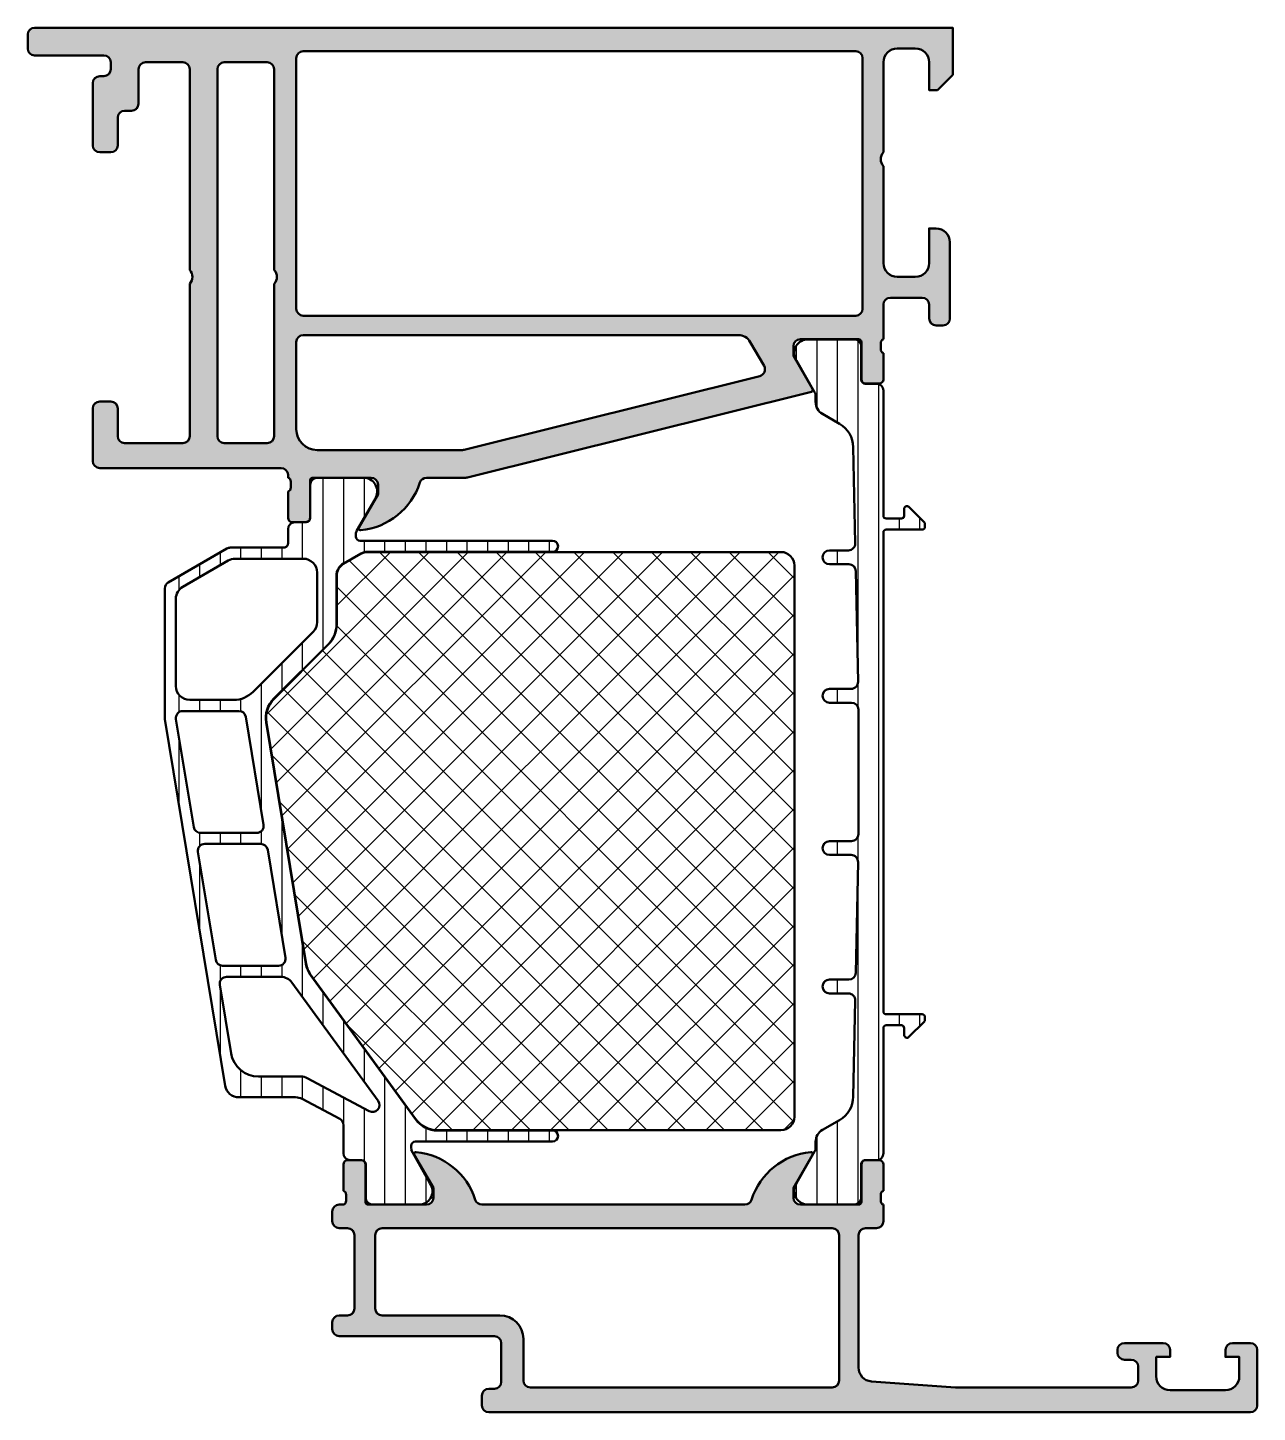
# Model space of a CAD drawing. Extents: x -26 to 63, y 0 to 100.
import ezdxf

# ---------------------------------------------------------------- set-up
doc = ezdxf.new("R2010")
doc.units = 0
for name, color, linetype, lineweight in [('0S-Alu contour', 7, 'Continuous', 50), ('0S-Alu hatch', 252, 'Continuous', 25), ('0S-Plastic contour', 254, 'Continuous', 50), ('0S-Plastic hatch', 253, 'Continuous', 25), ('0S-PT contour', 91, 'Continuous', 50), ('0S-PT hatch', 103, 'Continuous', 25)]:
    doc.layers.add(name, color=color, linetype=linetype, lineweight=lineweight)
pattern_1 = [(90, (0, 0), (-1.4859, 0), [])]

# ---------------------------------------------------------------- blocks, each defined once
blk = doc.blocks.new('485140__6D739BB4_2F8B_4342_810F_809C6F480ECD_')
at = {"layer": '0S-Alu hatch'}
h = blk.add_hatch(color=256, dxfattribs=at)
edge = h.paths.add_edge_path()
edge.add_line((39.79999999999997, 78.50000000000003), (40.29999999999996, 78.50000000000003))
edge.add_arc((40.29999999999996, 79.00000000000003), 0.5, 270, 360)
edge.add_line((40.79999999999997, 79.00000000000003), (40.79999999999997, 84.50000000000001))
edge.add_arc((39.79999999999997, 84.50000000000001), 1, 0, 90)
edge.add_line((39.79999999999997, 85.50000000000001), (39.29999999999997, 85.50000000000001))
edge.add_line((39.29999999999997, 85.50000000000001), (39.29999999999997, 83.00000000000001))
edge.add_ellipse((38.29999999999997, 83.00000000000001), major_axis=(-1.000000000000003, 0), ratio=1, start_angle=90, end_angle=180, ccw=False)
edge.add_line((38.29999999999997, 82.00000000000001), (36.99999999999997, 82.00000000000001))
edge.add_ellipse((36.99999999999997, 83.00000000000001), major_axis=(-1, 0), ratio=1, start_angle=0, end_angle=90, ccw=False)
edge.add_line((35.99999999999997, 83.00000000000001), (35.99999999999997, 90.00000000000003))
edge.add_ellipse((36.52499999999997, 90.50000000000001), major_axis=(-0.7250000000000014, 0), ratio=1, start_angle=-43.6028189727038, end_angle=43.60281897270369, ccw=False)
edge.add_line((35.99999999999997, 91.00000000000003), (35.99999999999997, 97.50000000000003))
edge.add_ellipse((36.99999999999997, 97.50000000000003), major_axis=(-1, 0), ratio=1, start_angle=270, end_angle=360, ccw=False)
edge.add_line((36.99999999999997, 98.50000000000003), (38.29999999999997, 98.50000000000003))
edge.add_ellipse((38.29999999999997, 97.50000000000003), major_axis=(-1, 0), ratio=1, start_angle=180, end_angle=270, ccw=False)
edge.add_line((39.29999999999997, 97.50000000000003), (39.29999999999997, 95.50000000000001))
edge.add_line((39.29999999999997, 95.50000000000001), (39.89999999999997, 95.50000000000001))
edge.add_line((39.89999999999997, 95.50000000000001), (40.99999999999996, 96.60000000000004))
edge.add_line((40.99999999999996, 96.60000000000004), (40.99999999999996, 100))
edge.add_line((40.99999999999996, 100), (-25.30000000000003, 100))
edge.add_arc((-25.30000000000003, 99.50000000000001), 0.5, 90, 180)
edge.add_line((-25.80000000000003, 99.50000000000001), (-25.80000000000003, 98.50000000000001))
edge.add_arc((-25.30000000000001, 98.50000000000003), 0.5, 180, 270)
edge.add_line((-25.30000000000001, 98.00000000000004), (-20.30000000000002, 98.00000000000001))
edge.add_ellipse((-20.30000000000002, 97.50000000000001), major_axis=(-0.5, 0), ratio=1, start_angle=180, end_angle=270, ccw=False)
edge.add_line((-19.80000000000002, 97.50000000000001), (-19.80000000000004, 97.00000000000001))
edge.add_ellipse((-20.30000000000004, 97.00000000000001), major_axis=(-0.5, 0), ratio=1, start_angle=90, end_angle=180, ccw=False)
edge.add_line((-20.30000000000004, 96.50000000000001), (-20.60000000000004, 96.50000000000001))
edge.add_arc((-20.60000000000004, 96.00000000000001), 0.5, 90, 180)
edge.add_line((-21.10000000000004, 96.00000000000001), (-21.10000000000004, 91.50000000000003))
edge.add_arc((-20.60000000000004, 91.50000000000003), 0.5, 180, 270)
edge.add_line((-20.60000000000004, 91.00000000000003), (-19.80000000000002, 91.00000000000003))
edge.add_arc((-19.80000000000002, 91.50000000000001), 0.4999999999999858, 270, 360)
edge.add_line((-19.30000000000004, 91.50000000000001), (-19.30000000000004, 93.50000000000001))
edge.add_ellipse((-18.80000000000004, 93.50000000000003), major_axis=(-0.5, 0), ratio=1, start_angle=270, end_angle=360, ccw=False)
edge.add_line((-18.80000000000004, 94.00000000000003), (-18.30000000000002, 94.00000000000003))
edge.add_arc((-18.30000000000002, 94.50000000000001), 0.5, 270, 360)
edge.add_line((-17.80000000000002, 94.50000000000001), (-17.80000000000002, 97.00000000000001))
edge.add_ellipse((-17.30000000000002, 97.00000000000001), major_axis=(-0.5, 0), ratio=1, start_angle=270, end_angle=360, ccw=False)
edge.add_line((-17.30000000000002, 97.50000000000003), (-14.60000000000002, 97.50000000000001))
edge.add_ellipse((-14.60000000000002, 97.00000000000001), major_axis=(-0.4999999999999858, 0), ratio=1, start_angle=180, end_angle=270, ccw=False)
edge.add_line((-14.10000000000003, 97.00000000000001), (-14.10000000000001, 82.5))
edge.add_ellipse((-14.62500000000003, 82.00000000000001), major_axis=(-0.7249999999999945, 0), ratio=1, start_angle=136.3971810272975, end_angle=223.6028189727009, ccw=False)
edge.add_line((-14.10000000000002, 81.50000000000003), (-14.10000000000001, 70.50000000000003))
edge.add_ellipse((-14.60000000000001, 70.50000000000003), major_axis=(-0.5, 0), ratio=1, start_angle=90, end_angle=180, ccw=False)
edge.add_line((-14.60000000000001, 70.00000000000003), (-18.80000000000004, 70.00000000000003))
edge.add_ellipse((-18.80000000000004, 70.50000000000003), major_axis=(-0.5, 0), ratio=1, start_angle=0, end_angle=90, ccw=False)
edge.add_line((-19.30000000000004, 70.50000000000003), (-19.30000000000004, 72.50000000000003))
edge.add_arc((-19.80000000000002, 72.50000000000003), 0.5, 0, 90)
edge.add_line((-19.80000000000002, 73.00000000000003), (-20.60000000000004, 73.00000000000003))
edge.add_arc((-20.60000000000004, 72.50000000000003), 0.5, 90, 180)
edge.add_line((-21.10000000000004, 72.50000000000003), (-21.10000000000004, 68.70000000000002))
edge.add_arc((-20.60000000000004, 68.70000000000002), 0.5, 180, 270)
edge.add_line((-20.60000000000004, 68.20000000000002), (-7.500000000000014, 68.20000000000002))
edge.add_ellipse((-7.500000000000014, 67.70000000000002), major_axis=(-0.5, 0), ratio=1, start_angle=180, end_angle=270, ccw=False)
edge.add_line((-7.000000000000014, 67.70000000000002), (-7.000000000000014, 67.50000000000003))
edge.add_ellipse((-7.100000000000022, 67.21715728752541), major_axis=(-0.3000000000000023, 0), ratio=1, start_angle=180, end_angle=250.5287793655078, ccw=False)
edge.add_line((-6.800000000000011, 67.21715728752541), (-6.800000000000011, 66.78284271247465))
edge.add_ellipse((-7.100000000000008, 66.78284271247465), major_axis=(-0.2999999999999971, 0), ratio=1, start_angle=109.4712206344897, end_angle=180, ccw=False)
edge.add_line((-7.000000000000014, 66.50000000000003), (-7.000000000000014, 64.60000000000007))
edge.add_arc((-6.699999999999974, 64.60000000000007), 0.3000000000000398, 180, 269.9999999999973)
edge.add_line((-6.699999999999988, 64.30000000000003), (-5.710000000000064, 64.30000000000004))
edge.add_arc((-5.71000000000005, 64.60000000000007), 0.3000000000000256, 269.9999999999973, 360)
edge.add_line((-5.410000000000025, 64.60000000000007), (-5.41000000000001, 67.30000000000003))
edge.add_ellipse((-5.210000000000022, 67.30000000000003), major_axis=(-0.1999999999999886, 0), ratio=1, start_angle=270, end_angle=360, ccw=False)
edge.add_line((-5.210000000000022, 67.50000000000001), (-1.000000000000028, 67.50000000000003))
edge.add_ellipse((-1.000000000000028, 67.00000000000001), major_axis=(-0.5, 0), ratio=1, start_angle=180, end_angle=270, ccw=False)
edge.add_line((-0.5000000000000285, 67.00000000000001), (-0.5000000000000285, 66.30000000000003))
edge.add_line((-0.5000000000000285, 66.30000000000003), (-1.881495457622392, 63.90717967697247))
edge.add_arc((-1.761880215351737, 63.83811978464832), 0.1381197846482912, 149.9999999999988, 275.6225775507957)
edge.add_arc((-2.238223241173841, 68.67660886184784), 5.000000000000007, 275.6225775507937, 342.2515836439299)
edge.add_ellipse((2.999999999999971, 67.00000000000001), major_axis=(-0.4999999999999993, 0), ratio=1, start_angle=270, end_angle=342.2515836439297, ccw=False)
edge.add_line((2.999999999999971, 67.50000000000003), (5.850605124087991, 67.50000000000003))
edge.add_arc((5.850605124087991, 68.00000000000003), 0.5000000000000142, 270, 284.0000000000008)
edge.add_line((5.971566071887835, 67.514852136862), (30.79529441547361, 73.70410274788993))
edge.add_arc((30.76188021535168, 73.83811978464834), 0.1381197846483008, 283.9999999999987, 389.9999999999931)
edge.add_line((30.88149545762235, 73.90717967697248), (29.49999999999997, 76.30000000000004))
edge.add_line((29.49999999999997, 76.30000000000004), (29.49999999999997, 77.00000000000001))
edge.add_ellipse((29.99999999999997, 77.00000000000001), major_axis=(-0.5, 0), ratio=1, start_angle=270, end_angle=360, ccw=False)
edge.add_line((29.99999999999997, 77.50000000000003), (34.20999999999998, 77.50000000000003))
edge.add_ellipse((34.20999999999998, 77.30000000000003), major_axis=(-0.2000000000000028, 0), ratio=1, start_angle=180, end_angle=270, ccw=False)
edge.add_line((34.40999999999998, 77.30000000000003), (34.40999999999998, 74.60000000000007))
edge.add_arc((34.71000000000002, 74.60000000000007), 0.3000000000000398, 180, 270)
edge.add_line((34.71000000000002, 74.30000000000003), (35.69999999999993, 74.30000000000003))
edge.add_arc((35.69999999999993, 74.60000000000007), 0.3000000000000398, 270, 360)
edge.add_line((35.99999999999997, 74.60000000000007), (35.99999999999997, 76.50000000000003))
edge.add_ellipse((36.09999999999998, 76.78284271247465), major_axis=(-0.2999999999999999, 0), ratio=1, start_angle=0, end_angle=70.52877936550908, ccw=False)
edge.add_line((35.79999999999997, 76.78284271247465), (35.79999999999997, 77.21715728752541))
edge.add_ellipse((36.09999999999998, 77.21715728752541), major_axis=(-0.3000000000000007, 0), ratio=1, start_angle=289.471220634491, end_angle=360, ccw=False)
edge.add_line((35.99999999999997, 77.50000000000003), (35.99999999999997, 80.00000000000003))
edge.add_ellipse((36.49999999999997, 80.00000000000003), major_axis=(-0.4999999999999929, 0), ratio=1, start_angle=270, end_angle=360, ccw=False)
edge.add_line((36.49999999999997, 80.50000000000001), (38.79999999999997, 80.50000000000001))
edge.add_ellipse((38.79999999999997, 80.00000000000003), major_axis=(-0.5, 0), ratio=1, start_angle=180, end_angle=270, ccw=False)
edge.add_line((39.29999999999997, 80.00000000000003), (39.29999999999997, 79.00000000000003))
edge.add_arc((39.79999999999997, 79.00000000000003), 0.5, 180, 270)
edge = h.paths.add_edge_path()
edge.add_line((-6.400000000000034, 79.70000000000002), (-6.400000000000034, 97.80000000000003))
edge.add_ellipse((-5.900000000000034, 97.80000000000003), major_axis=(-0.5, 0), ratio=1, start_angle=270, end_angle=360, ccw=False)
edge.add_line((-5.900000000000034, 98.30000000000003), (33.99999999999997, 98.30000000000003))
edge.add_ellipse((33.99999999999997, 97.80000000000003), major_axis=(-0.5, 0), ratio=1, start_angle=180, end_angle=270, ccw=False)
edge.add_line((34.49999999999997, 97.80000000000003), (34.49999999999997, 79.70000000000003))
edge.add_ellipse((33.99999999999997, 79.70000000000003), major_axis=(-0.5, 0), ratio=1, start_angle=90, end_angle=180, ccw=False)
edge.add_line((33.99999999999997, 79.20000000000003), (-5.900000000000019, 79.2))
edge.add_ellipse((-5.900000000000019, 79.70000000000002), major_axis=(-0.5000000000000142, 0), ratio=1, start_angle=0, end_angle=90, ccw=False)
edge = h.paths.add_edge_path()
edge.add_line((-6.400000000000034, 71.00000000000003), (-6.400000000000019, 77.30000000000001))
edge.add_ellipse((-5.900000000000019, 77.30000000000001), major_axis=(-0.5, 0), ratio=1, start_angle=270, end_angle=360, ccw=False)
edge.add_line((-5.900000000000019, 77.80000000000001), (25.51628314259157, 77.80000000000001))
edge.add_ellipse((25.51628314259157, 76.80000000000003), major_axis=(-0.9999999999999948, 0), ratio=1, start_angle=209.9999999999992, end_angle=270, ccw=False)
edge.add_line((26.38230854637601, 77.30000000000001), (27.38040457618561, 75.571246965537))
edge.add_ellipse((26.94739187429339, 75.321246965537), major_axis=(-0.4999999999999971, 0), ratio=1, start_angle=103.9999999999996, end_angle=210.0000000000001, ccw=False)
edge.add_line((27.06835282209322, 74.836099102399), (5.725996950082034, 69.51485213686203))
edge.add_ellipse((5.605036002282204, 70.00000000000003), major_axis=(-0.5, 0), ratio=1, start_angle=90, end_angle=103.9999999999996, ccw=False)
edge.add_line((5.605036002282204, 69.50000000000001), (-4.900000000000034, 69.50000000000001))
edge.add_ellipse((-4.900000000000034, 71.00000000000003), major_axis=(-1.5, 0), ratio=1, start_angle=0, end_angle=90, ccw=False)
edge = h.paths.add_edge_path()
edge.add_ellipse((-11.60000000000001, 97.00000000000001), major_axis=(-0.5, 0), ratio=1, start_angle=270, end_angle=360, ccw=False)
edge.add_line((-11.60000000000001, 97.50000000000003), (-8.500000000000028, 97.50000000000001))
edge.add_ellipse((-8.500000000000028, 97.00000000000001), major_axis=(-0.5, 0), ratio=1, start_angle=180, end_angle=270, ccw=False)
edge.add_line((-8.000000000000028, 97.00000000000001), (-8.000000000000028, 82.50000000000003))
edge.add_ellipse((-8.525000000000018, 82.00000000000001), major_axis=(-0.7249999999999939, 0), ratio=1, start_angle=136.397181027296, end_angle=223.6028189727041, ccw=False)
edge.add_line((-8.000000000000028, 81.50000000000003), (-8.000000000000028, 70.50000000000007))
edge.add_ellipse((-8.500000000000028, 70.50000000000007), major_axis=(-0.5, 0), ratio=1, start_angle=90, end_angle=180, ccw=False)
edge.add_line((-8.500000000000028, 70.00000000000009), (-11.60000000000002, 70.00000000000003))
edge.add_ellipse((-11.60000000000002, 70.50000000000003), major_axis=(-0.5, 0), ratio=1, start_angle=0, end_angle=90, ccw=False)
edge.add_line((-12.10000000000002, 70.50000000000003), (-12.10000000000001, 97.00000000000001))
at = {"layer": '0S-Alu contour', "color": 7}
for points in [[(-25.80000000000003, 99.50000000000001), (-25.80000000000003, 98.50000000000001)], [(39.29999999999997, 97.50000000000003), (39.29999999999997, 95.50000000000001), (39.89999999999997, 95.50000000000001), (40.99999999999996, 96.60000000000004), (40.99999999999996, 100), (-25.30000000000003, 100)], [(-5.900000000000034, 98.30000000000003), (33.99999999999997, 98.30000000000003)], [(36.99999999999997, 98.50000000000003), (38.29999999999997, 98.50000000000003)], [(-25.30000000000001, 98.00000000000004), (-20.30000000000002, 98.00000000000001)], [(-19.80000000000002, 97.50000000000001), (-19.80000000000004, 97.00000000000001)], [(-17.30000000000002, 97.50000000000003), (-14.60000000000002, 97.50000000000001)], [(-11.60000000000001, 97.50000000000003), (-8.500000000000028, 97.50000000000001)], [(-6.400000000000034, 79.70000000000002), (-6.400000000000034, 97.80000000000003)], [(34.49999999999997, 97.80000000000003), (34.49999999999997, 79.70000000000003)], [(35.99999999999997, 91.00000000000003), (35.99999999999997, 97.50000000000003)], [(-20.30000000000004, 96.50000000000001), (-20.60000000000004, 96.50000000000001)], [(-17.80000000000002, 94.50000000000001), (-17.80000000000002, 97.00000000000001)], [(-14.10000000000003, 97.00000000000001), (-14.10000000000001, 82.5)], [(-12.10000000000002, 70.50000000000003), (-12.10000000000001, 97.00000000000001)], [(-8.000000000000028, 97.00000000000001), (-8.000000000000028, 82.50000000000003)], [(-21.10000000000004, 96.00000000000001), (-21.10000000000004, 91.50000000000003)], [(-19.30000000000004, 91.50000000000001), (-19.30000000000004, 93.50000000000001)], [(-18.80000000000004, 94.00000000000003), (-18.30000000000002, 94.00000000000003)], [(-20.60000000000004, 91.00000000000003), (-19.80000000000002, 91.00000000000003)], [(35.99999999999997, 83.00000000000001), (35.99999999999997, 90.00000000000003)], [(39.79999999999997, 85.50000000000001), (39.29999999999997, 85.50000000000001), (39.29999999999997, 83.00000000000001)], [(40.79999999999997, 79.00000000000003), (40.79999999999997, 84.50000000000001)], [(-14.10000000000002, 81.50000000000003), (-14.10000000000001, 70.50000000000003)], [(-8.000000000000028, 81.50000000000003), (-8.000000000000028, 70.50000000000007)], [(38.29999999999997, 82.00000000000001), (36.99999999999997, 82.00000000000001)], [(36.49999999999997, 80.50000000000001), (38.79999999999997, 80.50000000000001)], [(33.99999999999997, 79.20000000000003), (-5.900000000000019, 79.2)], [(35.99999999999997, 77.50000000000003), (35.99999999999997, 80.00000000000003)], [(39.29999999999997, 80.00000000000003), (39.29999999999997, 79.00000000000003)], [(39.79999999999997, 78.50000000000003), (40.29999999999996, 78.50000000000003)], [(-6.400000000000034, 71.00000000000003), (-6.400000000000019, 77.30000000000001)], [(-5.900000000000019, 77.80000000000001), (25.51628314259157, 77.80000000000001)], [(26.38230854637601, 77.30000000000001), (27.38040457618561, 75.571246965537)], [(29.99999999999997, 77.50000000000003), (34.20999999999998, 77.50000000000003)], [(34.40999999999998, 77.30000000000003), (34.40999999999998, 74.60000000000007)], [(35.79999999999997, 76.78284271247465), (35.79999999999997, 77.21715728752541)], [(30.88149545762235, 73.90717967697248), (29.49999999999997, 76.30000000000004), (29.49999999999997, 77.00000000000001)], [(35.99999999999997, 74.60000000000007), (35.99999999999997, 76.50000000000003)], [(27.06835282209322, 74.836099102399), (5.725996950082034, 69.51485213686203)], [(34.71000000000002, 74.30000000000003), (35.69999999999993, 74.30000000000003)], [(5.971566071887835, 67.514852136862), (30.79529441547361, 73.70410274788993)], [(-21.10000000000004, 72.50000000000003), (-21.10000000000004, 68.70000000000002)], [(-19.80000000000002, 73.00000000000003), (-20.60000000000004, 73.00000000000003)], [(-19.30000000000004, 70.50000000000003), (-19.30000000000004, 72.50000000000003)], [(-14.60000000000001, 70.00000000000003), (-18.80000000000004, 70.00000000000003)], [(-8.500000000000028, 70.00000000000009), (-11.60000000000002, 70.00000000000003)], [(5.605036002282204, 69.50000000000001), (-4.900000000000034, 69.50000000000001)], [(-20.60000000000004, 68.20000000000002), (-7.500000000000014, 68.20000000000002)], [(-7.000000000000014, 67.70000000000002), (-7.000000000000014, 67.50000000000003)], [(-6.800000000000011, 67.21715728752541), (-6.800000000000011, 66.78284271247465)], [(-5.410000000000025, 64.60000000000007), (-5.41000000000001, 67.30000000000003)], [(-5.210000000000022, 67.50000000000001), (-1.000000000000028, 67.50000000000003)], [(2.999999999999971, 67.50000000000003), (5.850605124087991, 67.50000000000003)], [(-7.000000000000014, 66.50000000000003), (-7.000000000000014, 64.60000000000007)], [(-0.5000000000000285, 67.00000000000001), (-0.5000000000000285, 66.30000000000003), (-1.881495457622392, 63.90717967697247)], [(-6.699999999999988, 64.30000000000003), (-5.710000000000064, 64.30000000000004)]]:
    blk.add_lwpolyline(points, dxfattribs=at)
for centre, radius, start, end in [((-25.30000000000003, 99.50000000000001), 0.5, 90, 180), ((-25.30000000000001, 98.50000000000003), 0.5, 180, 270), ((-20.60000000000004, 96.00000000000001), 0.5, 90, 180), ((-18.30000000000002, 94.50000000000001), 0.5, 270, 0), ((-20.60000000000004, 91.50000000000003), 0.5, 180, 270), ((-19.80000000000002, 91.50000000000001), 0.4999999999999858, 270, 0), ((39.79999999999997, 84.50000000000001), 1, 0, 90), ((39.79999999999997, 79.00000000000003), 0.5, 180, 270), ((40.29999999999996, 79.00000000000003), 0.5, 270, 0), ((34.71000000000002, 74.60000000000007), 0.3000000000000398, 180, 270), ((35.69999999999993, 74.60000000000007), 0.3000000000000398, 270, 0), ((30.76188021535168, 73.83811978464834), 0.1381197846483008, 283.9999999999987, 29.99999999999313), ((-20.60000000000004, 72.50000000000003), 0.5, 90, 180), ((-19.80000000000002, 72.50000000000003), 0.5, 0, 90), ((-20.60000000000004, 68.70000000000002), 0.5, 180, 270), ((-2.238223241173841, 68.67660886184784), 5.000000000000007, 275.6225775507937, 342.2515836439299), ((5.850605124087991, 68.00000000000003), 0.5000000000000142, 270, 284.0000000000008), ((-6.699999999999974, 64.60000000000007), 0.3000000000000398, 180, 269.9999999999973), ((-5.71000000000005, 64.60000000000007), 0.3000000000000256, 269.9999999999973, 0), ((-1.761880215351737, 63.83811978464832), 0.1381197846482912, 149.9999999999988, 275.6225775507957)]:
    blk.add_arc(centre, radius, start, end, dxfattribs=at)
at = {"layer": '0S-Alu contour', "color": 7, "extrusion": (0, -1e-16, -1)}
for centre, radius, start, end in [((5.900000000000034, 97.80000000000003), 0.5, 0, 90), ((-33.99999999999997, 97.80000000000003), 0.5, 90, 180), ((-36.99999999999997, 97.50000000000003), 1, 0, 90), ((-38.29999999999997, 97.50000000000003), 1, 90, 180), ((20.30000000000002, 97.50000000000001), 0.5, 90, 180), ((17.30000000000002, 97.00000000000001), 0.5, 0, 90), ((14.60000000000002, 97.00000000000001), 0.4999999999999858, 90, 180), ((11.60000000000001, 97.00000000000001), 0.5, 0, 90), ((8.500000000000028, 97.00000000000001), 0.5, 90, 180), ((20.30000000000004, 97.00000000000001), 0.5, 180, 270), ((18.80000000000004, 93.50000000000003), 0.5, 0, 90), ((-36.52499999999997, 90.50000000000001), 0.7250000000000015, 316.3971810272963, 43.60281897270371), ((14.62500000000003, 82.00000000000001), 0.7249999999999948, 136.3971810272991, 223.6028189727025), ((8.525000000000018, 82.00000000000001), 0.7249999999999939, 136.3971810272959, 223.6028189727041), ((-36.99999999999997, 83.00000000000001), 1, 270, 0), ((-38.29999999999997, 83.00000000000001), 1.000000000000003, 180, 270), ((-36.49999999999997, 80.00000000000003), 0.4999999999999929, 0, 90), ((-38.79999999999997, 80.00000000000003), 0.5, 90, 180), ((5.900000000000019, 79.70000000000002), 0.5000000000000142, 270, 0), ((-33.99999999999997, 79.70000000000003), 0.5, 180, 270), ((5.900000000000019, 77.30000000000001), 0.5, 0, 90), ((-25.51628314259157, 76.80000000000003), 0.9999999999999948, 90, 150.0000000000008), ((-29.99999999999997, 77.00000000000001), 0.5, 0, 90), ((-34.20999999999998, 77.30000000000003), 0.2000000000000028, 90, 180), ((-36.09999999999998, 77.21715728752541), 0.3000000000000007, 0, 70.52877936550902), ((-36.09999999999998, 76.78284271247465), 0.2999999999999999, 289.471220634491, 0), ((-26.94739187429339, 75.321246965537), 0.4999999999999971, 149.9999999999999, 256.0000000000004), ((18.80000000000004, 70.50000000000003), 0.5, 270, 0), ((14.60000000000001, 70.50000000000003), 0.5, 180, 270), ((11.60000000000002, 70.50000000000003), 0.5, 270, 0), ((8.500000000000028, 70.50000000000007), 0.5, 180, 270), ((4.900000000000034, 71.00000000000003), 1.5, 270, 0), ((-5.605036002282204, 70.00000000000003), 0.5, 256.0000000000004, 270), ((7.500000000000014, 67.70000000000002), 0.5, 90, 180), ((7.100000000000022, 67.21715728752541), 0.3000000000000023, 109.4712206344922, 180), ((5.210000000000022, 67.30000000000003), 0.1999999999999886, 0, 90), ((1.000000000000028, 67.00000000000001), 0.5, 90, 180), ((-2.999999999999971, 67.00000000000001), 0.4999999999999993, 17.74841635607033, 90), ((7.100000000000008, 66.78284271247465), 0.2999999999999971, 180, 250.5287793655103)]:
    blk.add_arc(centre, radius, start, end, dxfattribs=at)
blk = doc.blocks.new('486180__D181D0D1_7321_46FF_A7E0_69906183AE1A_')
at = {"layer": '0S-PT hatch'}
h = blk.add_hatch(dxfattribs=at)
h.set_pattern_fill('ANSI37', color=256, scale=0.625, angle=90, style=0)
h.set_pattern_definition([(135, (0, 0), (-1.403165018917055, -1.403165018917055), []), (225, (0, 0), (1.403165018917055, -1.403165018917055), [])])
edge = h.paths.add_edge_path()
edge.add_arc((28.60000000000005, 21.3500000000001), 0.9800000000000288, 270.0000000000017, 360)
edge.add_line((29.58000000000007, 21.3500000000001), (29.58000000000001, 61.14999999999989))
edge.add_arc((28.59999999999997, 61.14999999999989), 0.9800000000000466, 0, 90)
edge.add_line((28.59999999999997, 62.12999999999993), (-1.249742261193418, 62.13000000000005))
edge.add_arc((-1.249742261193389, 61.14999999999998), 0.980000000000075, 90.00000000000165, 120.0000000000125)
edge.add_line((-1.739742261193612, 61.99870489570868), (-2.990000000000208, 61.27686825365193))
edge.add_arc((-2.500000000000042, 60.42816335794328), 0.9799999999999961, 120.0000000000113, 180)
edge.add_line((-3.480000000000032, 60.42816335794328), (-3.48000000000016, 56.89852813742374))
edge.add_ellipse((-5.500000000000284, 56.89852813742383), major_axis=(-2.020000000000123, 0), ratio=1, start_angle=135.0000000000015, end_angle=180, ccw=False)
edge.add_line((-4.071644302003335, 55.47017243942695), (-8.003898647767159, 51.53791809366322))
edge.add_arc((-6.603827221017922, 50.13784666691369), 1.980000000000029, 134.9999999999939, 189.3601908018654)
edge.add_line((-8.55746431816793, 49.81581857397856), (-5.686511635674762, 32.39870563344173))
edge.add_arc((-3.732874538524896, 32.72073372637709), 1.979999999999934, 189.3601908018725, 216.0573976320617)
edge.add_line((-5.333561500136141, 31.55531480988075), (2.217102403879168, 21.18458108350363))
edge.add_arc((3.817789365490597, 22.35000000000001), 1.980000000000105, 216.0573976320593, 269.9999999999996)
edge.add_line((3.817789365490583, 20.3699999999999), (28.60000000000007, 20.37000000000007))
at = {"layer": '0S-PT contour', "color": 7}
for points in [[(28.59999999999997, 62.12999999999993), (-1.249742261193418, 62.13000000000005)], [(-1.739742261193612, 61.99870489570868), (-2.990000000000208, 61.27686825365193)], [(29.58000000000007, 21.3500000000001), (29.58000000000001, 61.14999999999989)], [(-3.480000000000032, 60.42816335794328), (-3.48000000000016, 56.89852813742374)], [(-4.071644302003335, 55.47017243942695), (-8.003898647767159, 51.53791809366322)], [(-8.55746431816793, 49.81581857397856), (-5.686511635674762, 32.39870563344173)], [(-5.333561500136141, 31.55531480988075), (2.217102403879168, 21.18458108350363)], [(3.817789365490583, 20.3699999999999), (28.60000000000007, 20.37000000000007)]]:
    blk.add_lwpolyline(points, dxfattribs=at)
for centre, radius, start, end in [((-1.249742261193389, 61.14999999999998), 0.980000000000075, 90.00000000000165, 120.0000000000125), ((28.59999999999997, 61.14999999999989), 0.9800000000000466, 0, 90), ((-2.500000000000042, 60.42816335794328), 0.9799999999999961, 120.0000000000113, 180), ((-6.603827221017922, 50.13784666691369), 1.980000000000029, 134.9999999999939, 189.3601908018654), ((-3.732874538524896, 32.72073372637709), 1.979999999999934, 189.3601908018725, 216.0573976320617), ((3.817789365490597, 22.35000000000001), 1.980000000000105, 216.0573976320593, 269.9999999999996), ((28.60000000000005, 21.3500000000001), 0.9800000000000288, 270.0000000000017, 0)]:
    blk.add_arc(centre, radius, start, end, dxfattribs=at)
at = {"layer": '0S-PT contour', "color": 7, "extrusion": (0, 0, -1)}
blk.add_arc((5.500000000000284, 56.89852813742383), 2.020000000000123, 180, 224.9999999999985, dxfattribs=at)
blk = doc.blocks.new('284511__D73713A2_F3BB_4041_AABD_AE9E9CA98758___A95AEC4E_411C_4AE1_9208_4C59EDADB4A6_')
at = {"layer": '0S-Plastic hatch'}
h = blk.add_hatch(dxfattribs=at)
h.set_pattern_fill('ANSI31', color=256, scale=0.4680000000000001, angle=45, style=0)
h.set_pattern_definition(pattern_1)
edge = h.paths.add_edge_path()
edge.add_arc((-11.16602540378494, 61.95000000000004), 0.4999999999998935, 89.99999999995767, 119.9999999999582)
edge.add_line((-11.41602540378457, 62.38301270189236), (-15.64999999999996, 59.93852632902512))
edge.add_arc((-15.39999999999999, 59.50551362713286), 0.5000000000000147, 119.9999999999953, 180)
edge.add_line((-15.9, 59.50551362713286), (-15.9, 50.05000000000011))
edge.add_line((-15.9, 50.05000000000011), (-11.53802629928938, 23.58735954902181))
edge.add_arc((-10.55134089668849, 23.74999999999998), 1.000000000000039, 189.3601908019132, 269.9999999999984)
edge.add_line((-10.55134089668851, 22.74999999999994), (-6.449137756705212, 22.75000000000011))
edge.add_ellipse((-6.449137756705425, 21.74999999999954), major_axis=(-1.000000000000564, 0), ratio=1, start_angle=242.0205256115062, end_angle=269.99999999998784, ccw=False)
edge.add_line((-5.9799825307432, 22.63311571945734), (-3.265422387019157, 21.19100564310406))
edge.add_ellipse((-3.50000000000017, 20.74944778337533), major_axis=(-0.5000000000000889, 0), ratio=1, start_angle=180, end_angle=242.0205256115073, ccw=False)
edge.add_line((-3.000000000000071, 20.74944778337533), (-2.999999999999985, 18.70999699999998))
edge.add_arc((-2.499999999999985, 18.709997), 0.5, 180, 269.9999999999984)
edge.add_line((-2.5, 18.20999699999999), (-1.689668666659542, 18.20999699999999))
edge.add_ellipse((-1.689668666659542, 17.90999699999998), major_axis=(-0.3000000000000114, 0), ratio=1, start_angle=180, end_angle=270, ccw=False)
edge.add_line((-1.389668666659531, 17.90999699999998), (-1.390000617056557, 15.50999861706371))
edge.add_arc((-0.8900046396179347, 15.50999597743862), 0.4999959774455904, 179.9996975182267, 270.0003024811842)
edge.add_line((-0.8900019999928758, 15.01), (2.586539498106617, 15.01))
edge.add_arc((2.464268009212815, 15.97304867481267), 0.9707796181702386, 277.2357272317155, 395.7664850262783)
edge.add_line((3.25196426971776, 16.540453), (1.904096859469277, 18.95780924661294))
edge.add_arc((1.550529463884771, 19.02062904479975), 0.3591047622416628, 349.9251558070029, 373.3018250397535)
edge.add_line((1.899999999999977, 19.1032521326868), (1.899999999999977, 19.25000000000005))
edge.add_ellipse((2.199999999999931, 19.25000000000005), major_axis=(-0.2999999999999545, 0), ratio=1, start_angle=270, end_angle=360, ccw=False)
edge.add_line((2.199999999999931, 19.55), (12.09999999999994, 19.55))
edge.add_arc((12.09999999999993, 19.95000000000009), 0.400000000000091, 270.000000000001, 450.000000000001)
edge.add_line((12.09999999999993, 20.35000000000019), (3.817789365490583, 20.3499999999999))
edge.add_ellipse((3.817789365490597, 22.35000000000001), major_axis=(-2.000000000000106, 0), ratio=1, start_angle=36.05739763205918, end_angle=89.9999999999996, ccw=False)
edge.add_line((2.200933848711372, 21.17280917525619), (-5.349730055303922, 31.54354290163332))
edge.add_ellipse((-3.732874538524882, 32.72073372637712), major_axis=(-1.999999999999949, 0), ratio=1, start_angle=9.360190801872989, end_angle=36.05739763206208, ccw=False)
edge.add_line((-5.706245343726777, 32.39545282442218), (-8.577198026219946, 49.812565764959))
edge.add_ellipse((-6.603827221017922, 50.13784666691368), major_axis=(-2.000000000000032, 0), ratio=1, start_angle=-45.00000000000608, end_angle=9.360190801865315, ccw=False)
edge.add_line((-8.018040783390887, 51.55206022928695), (-4.085786437627064, 55.48431457505068))
edge.add_arc((-5.500000000000284, 56.89852813742382), 2.000000000000116, 315.0000000000017, 360)
edge.add_line((-3.50000000000017, 56.89852813742382), (-3.500000000000028, 60.42816335794332))
edge.add_ellipse((-2.500000000000028, 60.42816335794329), major_axis=(-1, 0), ratio=1, start_angle=300.00000000001216, end_angle=360, ccw=False)
edge.add_line((-3.000000000000213, 61.29418876172763), (-1.749742261193617, 62.01602540378436))
edge.add_ellipse((-1.249742261193375, 61.14999999999998), major_axis=(-1.000000000000073, 0), ratio=1, start_angle=270.00000000000244, end_angle=300.00000000001353, ccw=False)
edge.add_line((-1.249742261193418, 62.15000000000006), (12.10000000000006, 62.15000000000009))
edge.add_arc((12.10000000000006, 62.55000000000006), 0.3999999999999772, 270, 450)
edge.add_line((12.10000000000006, 62.95000000000005), (-1.799999999999982, 62.94999999999998))
edge.add_ellipse((-1.799999999999954, 63.25000000000001), major_axis=(-0.3000000000000327, 0), ratio=1, start_angle=0, end_angle=89.9999999999946, ccw=False)
edge.add_line((-2.099999999999994, 63.25000000000001), (-2.099999999999923, 63.42584767682342))
edge.add_ellipse((-1.600085349630731, 63.42587054618513), major_axis=(-0.4999146508922889, 0), ratio=1, start_angle=-29.997375516095474, end_angle=0.0026210832864990152, ccw=False)
edge.add_line((-2.033035586089866, 63.67580804022462), (-0.714518463632551, 65.95954700000001))
edge.add_arc((-1.555771112623901, 66.50018192527716), 0.999996070924476, 327.2729839001598, 441.8183919481001)
edge.add_line((-1.413460463632546, 67.49000000000001), (-4.890001961732039, 67.49000000000001))
edge.add_arc((-4.890004601357105, 66.9900040225614), 0.4999959774455833, 89.99969751881494, 180.0003024817733)
edge.add_line((-5.390000578795721, 66.99000138293118), (-5.389668628398695, 64.59000300000002))
edge.add_ellipse((-5.689668628398706, 64.59000300000002), major_axis=(-0.3000000000000114, 0), ratio=1, start_angle=90, end_angle=180, ccw=False)
edge.add_line((-5.689668628398706, 64.29000300000001), (-6.500000000000284, 64.29000300000001))
edge.add_arc((-6.500000000000284, 63.79000300000001), 0.5000000000000071, 90, 180)
edge.add_line((-7.000000000000284, 63.79000300000001), (-6.999999999999971, 62.75000000000009))
edge.add_ellipse((-7.30000000000011, 62.7500000000001), major_axis=(-0.3000000000001393, 0), ratio=1, start_angle=89.99999999999193, end_angle=180, ccw=False)
edge.add_line((-7.300000000000153, 62.44999999999996), (-11.16602540378457, 62.44999999999993))
edge = h.paths.add_edge_path()
edge.add_line((-6.713847272813666, 31.03859541237181), (-0.4900967567201349, 22.49035909801488))
edge.add_ellipse((-0.8943106359149126, 22.19606139182893), major_axis=(-0.5000000000000063, 0), ratio=1, start_angle=62.02052561152158, end_angle=216.0573976320616, ccw=False)
edge.add_line((-1.128888248895776, 21.75450353210021), (-5.60627589568574, 24.13311571945746))
edge.add_arc((-6.075431121647454, 23.25000000000022), 0.9999999999998269, 62.02052561151687, 89.99999999999675)
edge.add_line((-6.075431121647397, 24.25000000000005), (-9.139139126112326, 24.24999999999982))
edge.add_ellipse((-9.139139126112283, 26.24999999999982), major_axis=(-1.999999999999995, 0), ratio=1, start_angle=9.360190801911415, end_angle=89.9999999999988, ccw=False)
edge.add_line((-11.11250993131401, 25.92471909804356), (-11.92744850435812, 30.86867977451083))
edge.add_ellipse((-11.43410580305772, 30.94999999999999), major_axis=(-0.4999999999999929, 0), ratio=1, start_angle=-89.99999999999352, end_angle=9.360190801922386, ccw=False)
edge.add_line((-11.43410580305777, 31.44999999999998), (-7.522275031203179, 31.44999999999999))
edge.add_ellipse((-7.52227503120325, 30.45000000000002), major_axis=(-0.9999999999999634, 0), ratio=1, start_angle=216.0573976320549, end_angle=269.9999999999959, ccw=False)
edge = h.paths.add_edge_path()
edge.add_line((-14.59999999999999, 59.62098368097093), (-11.31769145362412, 61.51602540378439))
edge.add_ellipse((-10.81769145362405, 60.64999999999983), major_axis=(-1.000000000000135, 0), ratio=1, start_angle=270.0000000000008, end_angle=300.00000000000017, ccw=False)
edge.add_line((-10.81769145362406, 61.64999999999997), (-5.899999999999948, 61.64999999999992))
edge.add_ellipse((-5.899999999999948, 60.64999999999995), major_axis=(-0.9999999999999715, 0), ratio=1, start_angle=180, end_angle=270, ccw=False)
edge.add_line((-4.899999999999977, 60.64999999999991), (-4.90000000000009, 57.06421356237303))
edge.add_ellipse((-5.900000000000133, 57.06421356237303), major_axis=(-1.000000000000043, 0), ratio=1, start_angle=135.0000000000015, end_angle=180, ccw=False)
edge.add_line((-5.192893218813537, 56.35710678118647), (-9.514213562373042, 52.03578643762699))
edge.add_ellipse((-10.92842712474612, 53.45000000000009), major_axis=(-1.999999999999992, 0), ratio=1, start_angle=89.9999999999992, end_angle=134.9999999999994, ccw=False)
edge.add_line((-10.92842712474615, 51.4500000000001), (-14.1000000000001, 51.45000000000009))
edge.add_ellipse((-14.10000000000013, 52.44999999999997), major_axis=(-0.9999999999998863, 0), ratio=1, start_angle=0, end_angle=90.00000000000159, ccw=False)
edge.add_line((-15.10000000000002, 52.44999999999998), (-15.10000000000002, 58.75495827718645))
edge.add_ellipse((-14.09999999999998, 58.75495827718645), major_axis=(-1.000000000000039, 0), ratio=1, start_angle=299.9999999999996, end_angle=360, ccw=False)
edge = h.paths.add_edge_path()
edge.add_ellipse((-14.59894096789287, 50.15000000000002), major_axis=(-0.5000000000000071, 0), ratio=1, start_angle=-90, end_angle=9.360190801913802, ccw=False)
edge.add_line((-14.59894096789287, 50.65000000000003), (-10.54496389530601, 50.65000000000003))
edge.add_ellipse((-10.54496389530601, 50.15000000000003), major_axis=(-0.5000000000000071, 0), ratio=1, start_angle=189.3601908019146, end_angle=270, ccw=False)
edge.add_line((-10.05162119400557, 50.23132022548912), (-8.765906908291171, 42.43132022548905))
edge.add_ellipse((-9.259249609591606, 42.34999999999995), major_axis=(-0.5, 0), ratio=1, start_angle=90.00000000000159, end_angle=189.3601908019146, ccw=False)
edge.add_line((-9.25924960959159, 41.84999999999996), (-13.31322668217842, 41.84999999999984))
edge.add_ellipse((-13.31322668217845, 42.34999999999986), major_axis=(-0.5000000000000094, 0), ratio=1, start_angle=9.36019080191619, end_angle=90.00000000000318, ccw=False)
edge.add_line((-13.80656938347889, 42.26867977451075), (-15.0922836691933, 50.06867977451094))
edge = h.paths.add_edge_path()
edge.add_line((-13.01652338547515, 41.04999999999988), (-8.962546312888321, 41.04999999999994))
edge.add_ellipse((-8.962546312888335, 40.54999999999992), major_axis=(-0.5000000000000153, 0), ratio=1, start_angle=189.3601908019103, end_angle=269.9999999999984, ccw=False)
edge.add_line((-8.469203611587886, 40.63132022548898), (-7.183489325873608, 32.83132022548903))
edge.add_ellipse((-7.676832027174043, 32.74999999999995), major_axis=(-0.5000000000000071, 0), ratio=1, start_angle=90, end_angle=189.360190801913, ccw=False)
edge.add_line((-7.676832027174043, 32.24999999999994), (-11.73080909976087, 32.24999999999989))
edge.add_ellipse((-11.73080909976086, 32.7499999999999), major_axis=(-0.5000000000000153, 0), ratio=1, start_angle=9.360190801910278, end_angle=89.9999999999983, ccw=False)
edge.add_line((-12.22415180106131, 32.66867977451084), (-13.50986608677556, 40.46867977451079))
edge.add_ellipse((-13.01652338547514, 40.54999999999989), major_axis=(-0.4999999999999929, 0), ratio=1, start_angle=-89.99999999999841, end_angle=9.360190801914825, ccw=False)
at = {"layer": '0S-Alu contour', "color": 7}
for points in [[(-14.59999999999999, 59.62098368097093), (-11.31769145362412, 61.51602540378439)], [(-10.81769145362406, 61.64999999999997), (-5.899999999999948, 61.64999999999992)], [(-4.899999999999977, 60.64999999999991), (-4.90000000000009, 57.06421356237303)], [(-15.10000000000002, 52.44999999999998), (-15.10000000000002, 58.75495827718645)], [(-5.192893218813537, 56.35710678118647), (-9.514213562373042, 52.03578643762699)], [(-10.92842712474615, 51.4500000000001), (-14.1000000000001, 51.45000000000009)], [(-13.80656938347889, 42.26867977451075), (-15.0922836691933, 50.06867977451094)], [(-14.59894096789287, 50.65000000000003), (-10.54496389530601, 50.65000000000003)], [(-10.05162119400557, 50.23132022548912), (-8.765906908291171, 42.43132022548905)], [(-9.25924960959159, 41.84999999999996), (-13.31322668217842, 41.84999999999984)], [(-13.01652338547515, 41.04999999999988), (-8.962546312888321, 41.04999999999994)], [(-12.22415180106131, 32.66867977451084), (-13.50986608677556, 40.46867977451079)], [(-8.469203611587886, 40.63132022548898), (-7.183489325873608, 32.83132022548903)], [(-7.676832027174043, 32.24999999999994), (-11.73080909976087, 32.24999999999989)], [(-11.43410580305777, 31.44999999999998), (-7.522275031203179, 31.44999999999999)], [(-6.713847272813666, 31.03859541237181), (-0.4900967567201349, 22.49035909801488)], [(-11.11250993131401, 25.92471909804356), (-11.92744850435812, 30.86867977451083)], [(-6.075431121647397, 24.25000000000005), (-9.139139126112326, 24.24999999999982)], [(-1.128888248895776, 21.75450353210021), (-5.60627589568574, 24.13311571945746)]]:
    blk.add_lwpolyline(points, dxfattribs=at)
at = {"layer": '0S-Alu contour', "color": 7, "extrusion": (0, 0, -1)}
for centre, radius, start, end in [((10.81769145362405, 60.64999999999983), 1.000000000000135, 59.99999999999981, 89.9999999999992), ((5.899999999999948, 60.64999999999995), 0.9999999999999715, 90, 180), ((14.09999999999998, 58.75495827718645), 1.000000000000039, 0, 60.00000000000039), ((5.900000000000133, 57.06421356237303), 1.000000000000043, 180, 224.9999999999985), ((14.10000000000013, 52.44999999999997), 0.9999999999998863, 269.9999999999984, 0), ((10.92842712474612, 53.45000000000009), 1.999999999999992, 225.0000000000006, 270.0000000000008), ((14.59894096789287, 50.15000000000002), 0.5000000000000071, 350.6398091980862, 90), ((10.54496389530601, 50.15000000000003), 0.5000000000000071, 90, 170.6398091980854), ((13.31322668217845, 42.34999999999986), 0.5000000000000094, 269.9999999999968, 350.6398091980838), ((9.259249609591606, 42.34999999999995), 0.5, 170.6398091980854, 269.9999999999984), ((13.01652338547514, 40.54999999999989), 0.4999999999999929, 350.6398091980852, 89.99999999999837), ((8.962546312888335, 40.54999999999992), 0.5000000000000153, 90.0000000000016, 170.6398091980897), ((11.73080909976086, 32.7499999999999), 0.5000000000000153, 270.0000000000017, 350.6398091980897), ((7.676832027174043, 32.74999999999995), 0.5000000000000071, 170.639809198087, 270), ((11.43410580305772, 30.94999999999999), 0.4999999999999929, 350.6398091980776, 89.99999999999349), ((7.52227503120325, 30.45000000000002), 0.9999999999999634, 90.00000000000406, 143.9426023679451), ((9.139139126112283, 26.24999999999982), 1.999999999999995, 270.0000000000012, 350.6398091980886), ((0.8943106359149126, 22.19606139182893), 0.5000000000000063, 143.9426023679384, 297.9794743884784)]:
    blk.add_arc(centre, radius, start, end, dxfattribs=at)
at = {"layer": '0S-Alu contour', "color": 7}
blk.add_arc((-6.075431121647454, 23.25000000000022), 0.9999999999998269, 62.02052561151687, 89.99999999999675, dxfattribs=at)
at = {"layer": '0S-Plastic contour', "color": 7}
for points in [[(-1.413460463632546, 67.49000000000001), (-4.890001961732039, 67.49000000000001)], [(-5.390000578795721, 66.99000138293118), (-5.389668628398695, 64.59000300000002)], [(-2.033035586089866, 63.67580804022462), (-0.714518463632551, 65.95954700000001)], [(-5.689668628398706, 64.29000300000001), (-6.500000000000284, 64.29000300000001)], [(-7.000000000000284, 63.79000300000001), (-6.999999999999971, 62.75000000000009)], [(-2.099999999999994, 63.25000000000001), (-2.099999999999923, 63.42584767682342)], [(-11.41602540378457, 62.38301270189236), (-15.64999999999996, 59.93852632902512)], [(-7.300000000000153, 62.44999999999996), (-11.16602540378457, 62.44999999999993)], [(-3.000000000000213, 61.29418876172763), (-1.749742261193617, 62.01602540378436)], [(12.10000000000006, 62.95000000000005), (-1.799999999999982, 62.94999999999998)], [(-1.249742261193418, 62.15000000000006), (12.10000000000006, 62.15000000000009)], [(-3.50000000000017, 56.89852813742382), (-3.500000000000028, 60.42816335794332)], [(-15.9, 59.50551362713286), (-15.9, 50.05000000000011), (-11.53802629928938, 23.58735954902181)], [(-8.018040783390887, 51.55206022928695), (-4.085786437627064, 55.48431457505068)], [(-5.706245343726777, 32.39545282442218), (-8.577198026219946, 49.812565764959)], [(2.200933848711372, 21.17280917525619), (-5.349730055303922, 31.54354290163332)], [(-10.55134089668851, 22.74999999999994), (-6.449137756705212, 22.75000000000011)], [(-5.9799825307432, 22.63311571945734), (-3.265422387019157, 21.19100564310406)], [(-3.000000000000071, 20.74944778337533), (-2.999999999999985, 18.70999699999998)], [(12.09999999999993, 20.35000000000019), (3.817789365490583, 20.3499999999999)], [(1.899999999999977, 19.1032521326868), (1.899999999999977, 19.25000000000005)], [(2.199999999999931, 19.55), (12.09999999999994, 19.55)], [(-2.5, 18.20999699999999), (-1.689668666659542, 18.20999699999999)], [(3.25196426971776, 16.540453), (1.904096859469277, 18.95780924661294)], [(-1.389668666659531, 17.90999699999998), (-1.390000617056557, 15.50999861706371)], [(-0.8900019999928758, 15.01), (2.586539498106617, 15.01)]]:
    blk.add_lwpolyline(points, dxfattribs=at)
for centre, radius, start, end in [((-4.890004601357105, 66.9900040225614), 0.4999959774455833, 89.99969751881494, 180.0003024817733), ((-1.555771112623901, 66.50018192527716), 0.999996070924476, 327.2729839001598, 81.81839194810016), ((-6.500000000000284, 63.79000300000001), 0.5000000000000071, 90, 180), ((-11.16602540378494, 61.95000000000004), 0.4999999999998935, 89.99999999995767, 119.9999999999582), ((12.10000000000006, 62.55000000000006), 0.3999999999999772, 270, 90), ((-15.39999999999999, 59.50551362713286), 0.5000000000000147, 119.9999999999953, 180), ((-5.500000000000284, 56.89852813742382), 2.000000000000116, 315.0000000000017, 0), ((-10.55134089668849, 23.74999999999998), 1.000000000000039, 189.3601908019132, 269.9999999999984), ((12.09999999999993, 19.95000000000009), 0.400000000000091, 270.000000000001, 90.00000000000102), ((1.550529463884771, 19.02062904479975), 0.3591047622416628, 349.9251558070029, 13.30182503975351), ((-2.499999999999985, 18.709997), 0.5, 180, 269.9999999999984), ((2.464268009212815, 15.97304867481267), 0.9707796181702386, 277.2357272317155, 35.76648502627828), ((-0.8900046396179347, 15.50999597743862), 0.4999959774455904, 179.9996975182267, 270.0003024811842)]:
    blk.add_arc(centre, radius, start, end, dxfattribs=at)
at = {"layer": '0S-Plastic contour', "color": 7, "extrusion": (0, 0, -1)}
for centre, radius, start, end in [((5.689668628398706, 64.59000300000002), 0.3000000000000114, 180, 270), ((1.600085349630731, 63.42587054618513), 0.4999146508922889, 359.9973789167135, 29.9973755160954), ((1.799999999999954, 63.25000000000001), 0.3000000000000327, 270.0000000000054, 0), ((7.30000000000011, 62.7500000000001), 0.3000000000001393, 180, 270.0000000000081), ((1.249742261193375, 61.14999999999998), 1.000000000000073, 59.99999999998646, 89.99999999999756), ((2.500000000000028, 60.42816335794329), 1, 0, 59.99999999998785), ((6.603827221017922, 50.13784666691368), 2.000000000000032, 350.6398091981347, 45.00000000000618), ((3.732874538524882, 32.72073372637712), 1.999999999999949, 323.942602367938, 350.639809198127), ((6.449137756705425, 21.74999999999954), 1.000000000000564, 90.0000000000122, 117.9794743884938), ((3.50000000000017, 20.74944778337533), 0.5000000000000889, 117.9794743884927, 180), ((-3.817789365490597, 22.35000000000001), 2.000000000000106, 270.0000000000004, 323.9426023679408), ((-2.199999999999931, 19.25000000000005), 0.2999999999999545, 0, 90), ((1.689668666659542, 17.90999699999998), 0.3000000000000114, 90, 180)]:
    blk.add_arc(centre, radius, start, end, dxfattribs=at)
blk = doc.blocks.new('445610__D9403952_634C_486A_8626_3637F9E74B67_')
at = {"layer": '0S-Alu hatch'}
h = blk.add_hatch(color=256, dxfattribs=at)
edge = h.paths.add_edge_path()
edge.add_ellipse((-3.300000000000011, 5.999999999999997), major_axis=(-0.5, 0), ratio=1, start_angle=0, end_angle=90, ccw=False)
edge.add_line((-3.800000000000011, 5.999999999999997), (-3.800000000000011, 6.499999999999996))
edge.add_ellipse((-3.300000000000011, 6.499999999999996), major_axis=(-0.5, 0), ratio=1, start_angle=270, end_angle=360, ccw=False)
edge.add_line((-3.300000000000011, 6.999999999999996), (-2.700000000000017, 6.999999999999997))
edge.add_arc((-2.700000000000017, 7.499999999999998), 0.5000000000000009, 270, 360)
edge.add_line((-2.200000000000017, 7.499999999999998), (-2.200000000000017, 12.8))
edge.add_arc((-2.700000000000017, 12.8), 0.5, 0, 90)
edge.add_line((-2.700000000000017, 13.3), (-3.300000000000011, 13.3))
edge.add_ellipse((-3.300000000000011, 13.8), major_axis=(-0.5, 0), ratio=1, start_angle=0, end_angle=90, ccw=False)
edge.add_line((-3.800000000000011, 13.8), (-3.800000000000011, 14.5))
edge.add_ellipse((-3.300000000000011, 14.5), major_axis=(-0.5, 0), ratio=1, start_angle=270, end_angle=360, ccw=False)
edge.add_line((-3.300000000000011, 15), (-3.000000000000028, 15))
edge.add_arc((-3.100000000000008, 15.28284271247462), 0.3000000000000012, 289.4712206344865, 360)
edge.add_line((-2.800000000000011, 15.28284271247462), (-2.800000000000011, 15.71715728752538))
edge.add_arc((-3.099999999999994, 15.71715728752538), 0.2999999999999829, 0, 70.5287793655122)
edge.add_line((-3.000000000000014, 15.99999999999998), (-3.000000000000014, 17.89999999999996))
edge.add_ellipse((-2.699999999999974, 17.89999999999996), major_axis=(-0.3000000000000398, 0), ratio=1, start_angle=270, end_angle=360, ccw=False)
edge.add_line((-2.699999999999974, 18.2), (-1.71000000000005, 18.2))
edge.add_ellipse((-1.71000000000005, 17.89999999999996), major_axis=(-0.3000000000000398, 0), ratio=1, start_angle=180, end_angle=270, ccw=False)
edge.add_line((-1.41000000000001, 17.89999999999996), (-1.41000000000001, 15.2))
edge.add_arc((-1.209999999999993, 15.2), 0.200000000000017, 180, 269.9999999999959)
edge.add_line((-1.210000000000007, 14.99999999999998), (2.999999999999985, 15))
edge.add_arc((2.999999999999985, 15.49999999999999), 0.4999999999999965, 270, 360)
edge.add_line((3.499999999999985, 15.49999999999999), (3.499999999999985, 16.2))
edge.add_line((3.499999999999985, 16.2), (2.118504542377621, 18.59282032302755))
edge.add_ellipse((2.238119784648283, 18.6618802153517), major_axis=(-0.1381197846482991, 0), ratio=1, start_angle=-95.6225775507923, end_angle=30.000000000001023, ccw=False)
edge.add_ellipse((1.761776758826179, 13.82339113815219), major_axis=(-5.000000000000002, 0), ratio=1, start_angle=197.7484163560701, end_angle=264.37742244920645, ccw=False)
edge.add_arc((6.999999999999985, 15.5), 0.4999999999999984, 197.7484163560695, 270)
edge.add_line((6.999999999999985, 15), (26, 15))
edge.add_arc((26, 15.5), 0.5, 270, 342.2515836439297)
edge.add_ellipse((31.23822324117381, 13.82339113815219), major_axis=(-5.000000000000009, 0), ratio=1, start_angle=275.6225775507936, end_angle=342.2515836439299, ccw=False)
edge.add_ellipse((30.7618802153517, 18.6618802153517), major_axis=(-0.1381197846483018, 0), ratio=1, start_angle=150.0000000000006, end_angle=275.6225775507922, ccw=False)
edge.add_line((30.88149545762237, 18.59282032302755), (29.5, 16.2))
edge.add_line((29.5, 16.2), (29.5, 15.5))
edge.add_arc((30, 15.5), 0.5, 180, 270)
edge.add_line((30, 15), (34.20999999999999, 15))
edge.add_arc((34.20999999999999, 15.2), 0.2000000000000011, 270, 360)
edge.add_line((34.41, 15.2), (34.41, 17.89999999999996))
edge.add_ellipse((34.71000000000004, 17.89999999999996), major_axis=(-0.3000000000000362, 0), ratio=1, start_angle=270, end_angle=360, ccw=False)
edge.add_line((34.71000000000004, 18.2), (35.69999999999996, 18.2))
edge.add_ellipse((35.69999999999996, 17.89999999999996), major_axis=(-0.3000000000000398, 0), ratio=1, start_angle=180, end_angle=270, ccw=False)
edge.add_line((36, 17.89999999999996), (36, 16))
edge.add_arc((36.1, 15.71715728752538), 0.3000000000000033, 109.4712206344907, 180)
edge.add_line((35.8, 15.71715728752538), (35.8, 15.28284271247462))
edge.add_arc((36.1, 15.28284271247462), 0.3000000000000043, 180, 250.5287793655094)
edge.add_line((36, 15), (36, 13.8))
edge.add_ellipse((35.5, 13.8), major_axis=(-0.5, 0), ratio=1, start_angle=90, end_angle=180, ccw=False)
edge.add_line((35.5, 13.3), (34.7, 13.3))
edge.add_arc((34.7, 12.8), 0.5000000000000018, 90, 180)
edge.add_line((34.2, 12.8), (34.2, 3.231119203401298))
edge.add_arc((35.2, 3.231119203401298), 1, 180, 265.9143832200251)
edge.add_line((35.12875295001208, 2.233660503570564), (41.2, 1.800000000000003))
edge.add_line((41.2, 1.800000000000003), (53.9, 1.800000000000003))
edge.add_arc((53.9, 2.3), 0.4999999999999969, 270, 360)
edge.add_line((54.40000000000001, 2.3), (54.40000000000001, 3.300000000000002))
edge.add_arc((53.9, 3.300000000000002), 0.5, 0, 90)
edge.add_line((53.9, 3.800000000000002), (53.39999999999999, 3.800000000000002))
edge.add_ellipse((53.4, 4.300000000000002), major_axis=(-0.4999999999999996, 0), ratio=1, start_angle=0, end_angle=89.9999999999992, ccw=False)
edge.add_line((52.9, 4.300000000000002), (52.9, 4.500000000000001))
edge.add_ellipse((53.4, 4.500000000000004), major_axis=(-0.4999999999999965, 0), ratio=1, start_angle=270.0000000000008, end_angle=360, ccw=False)
edge.add_line((53.39999999999999, 5), (56.2, 5.000000000000001))
edge.add_ellipse((56.2, 4.5), major_axis=(-0.5000000000000009, 0), ratio=1, start_angle=180, end_angle=270, ccw=False)
edge.add_line((56.7, 4.5), (56.7, 4.000000000000003))
edge.add_line((56.7, 4.000000000000003), (55.7, 4.000000000000002))
edge.add_line((55.7, 4.000000000000002), (55.7, 2.600000000000003))
edge.add_arc((56.7, 2.600000000000003), 0.9999999999999982, 180, 270)
edge.add_line((56.7, 1.600000000000004), (60.7, 1.600000000000004))
edge.add_arc((60.7, 2.600000000000003), 0.9999999999999996, 270, 360)
edge.add_line((61.7, 2.600000000000003), (61.7, 4.000000000000004))
edge.add_line((61.7, 4.000000000000004), (60.7, 4.000000000000004))
edge.add_line((60.7, 4.000000000000004), (60.7, 4.500000000000002))
edge.add_ellipse((61.2, 4.500000000000001), major_axis=(-0.5000000000000018, 0), ratio=1, start_angle=270, end_angle=360, ccw=False)
edge.add_line((61.2, 5.000000000000003), (62.5, 5.000000000000004))
edge.add_ellipse((62.5, 4.500000000000003), major_axis=(-0.5000000000000009, 0), ratio=1, start_angle=180, end_angle=270, ccw=False)
edge.add_line((63, 4.500000000000003), (63, 0.5000000000000049))
edge.add_ellipse((62.5, 0.5000000000000061), major_axis=(-0.5000000000000014, 0), ratio=1, start_angle=90, end_angle=180, ccw=False)
edge.add_line((62.5, 4.7e-15), (7.499999999999985, -5.4e-15))
edge.add_ellipse((7.499999999999985, 0.4999999999999946), major_axis=(-0.5, 0), ratio=1, start_angle=0, end_angle=90, ccw=False)
edge.add_line((6.999999999999985, 0.4999999999999945), (6.999999999999985, 1.199999999999996))
edge.add_ellipse((7.499999999999985, 1.199999999999996), major_axis=(-0.5, 0), ratio=1, start_angle=270, end_angle=360, ccw=False)
edge.add_line((7.499999999999985, 1.699999999999996), (7.899999999999984, 1.699999999999995))
edge.add_arc((7.899999999999984, 2.199999999999995), 0.4999999999999999, 270, 360)
edge.add_line((8.399999999999984, 2.199999999999995), (8.399999999999984, 4.999999999999998))
edge.add_arc((7.899999999999984, 4.999999999999997), 0.5, 0, 90)
edge.add_line((7.899999999999984, 5.499999999999997), (-3.300000000000011, 5.499999999999997))
edge = h.paths.add_edge_path()
edge.add_arc((-0.200000000000017, 12.8), 0.5, 90, 180)
edge.add_line((-0.700000000000017, 12.8), (-0.70000000000001, 7.499999999999998))
edge.add_arc((-0.2000000000000028, 7.499999999999998), 0.5000000000000071, 180, 270)
edge.add_line((-0.2000000000000028, 6.999999999999991), (8.299999999999981, 6.999999999999998))
edge.add_ellipse((8.299999999999981, 5.299999999999996), major_axis=(-1.700000000000002, 0), ratio=1, start_angle=180, end_angle=270, ccw=False)
edge.add_line((9.999999999999986, 5.299999999999996), (9.999999999999986, 2.299999999999997))
edge.add_arc((10.49999999999998, 2.299999999999998), 0.5, 180, 270)
edge.add_line((10.49999999999998, 1.799999999999998), (32.29999999999999, 1.799999999999999))
edge.add_arc((32.29999999999999, 2.299999999999997), 0.4999999999999983, 270, 360)
edge.add_line((32.79999999999999, 2.299999999999997), (32.79999999999998, 12.8))
edge.add_arc((32.29999999999999, 12.8), 0.4999999999999965, 0, 90)
edge.add_line((32.29999999999999, 13.3), (-0.200000000000017, 13.3))
at = {"layer": '0S-Alu contour', "color": 7}
for points in [[(-2.699999999999974, 18.2), (-1.71000000000005, 18.2)], [(3.499999999999985, 15.49999999999999), (3.499999999999985, 16.2), (2.118504542377621, 18.59282032302755)], [(30.88149545762237, 18.59282032302755), (29.5, 16.2), (29.5, 15.5)], [(34.71000000000004, 18.2), (35.69999999999996, 18.2)], [(-3.000000000000014, 15.99999999999998), (-3.000000000000014, 17.89999999999996)], [(-1.41000000000001, 17.89999999999996), (-1.41000000000001, 15.2)], [(34.41, 15.2), (34.41, 17.89999999999996)], [(36, 17.89999999999996), (36, 16)], [(-2.800000000000011, 15.28284271247462), (-2.800000000000011, 15.71715728752538)], [(35.8, 15.71715728752538), (35.8, 15.28284271247462)], [(-3.800000000000011, 13.8), (-3.800000000000011, 14.5)], [(-3.300000000000011, 15), (-3.000000000000028, 15)], [(-1.210000000000007, 14.99999999999998), (2.999999999999985, 15)], [(6.999999999999985, 15), (26, 15)], [(30, 15), (34.20999999999999, 15)], [(36, 15), (36, 13.8)], [(-2.700000000000017, 13.3), (-3.300000000000011, 13.3)], [(32.29999999999999, 13.3), (-0.200000000000017, 13.3)], [(35.5, 13.3), (34.7, 13.3)], [(-2.200000000000017, 7.499999999999998), (-2.200000000000017, 12.8)], [(-0.700000000000017, 12.8), (-0.70000000000001, 7.499999999999998)], [(32.79999999999999, 2.299999999999997), (32.79999999999998, 12.8)], [(34.2, 12.8), (34.2, 3.231119203401298)], [(-3.800000000000011, 5.999999999999997), (-3.800000000000011, 6.499999999999996)], [(-3.300000000000011, 6.999999999999996), (-2.700000000000017, 6.999999999999997)], [(-0.2000000000000028, 6.999999999999991), (8.299999999999981, 6.999999999999998)], [(7.899999999999984, 5.499999999999997), (-3.300000000000011, 5.499999999999997)], [(9.999999999999986, 5.299999999999996), (9.999999999999986, 2.299999999999997)], [(8.399999999999984, 2.199999999999995), (8.399999999999984, 4.999999999999998)], [(52.9, 4.300000000000002), (52.9, 4.500000000000001)], [(53.39999999999999, 5), (56.2, 5.000000000000001)], [(56.7, 4.5), (56.7, 4.000000000000003), (55.7, 4.000000000000002), (55.7, 2.600000000000003)], [(61.7, 2.600000000000003), (61.7, 4.000000000000004), (60.7, 4.000000000000004), (60.7, 4.500000000000002)], [(61.2, 5.000000000000003), (62.5, 5.000000000000004)], [(63, 4.500000000000003), (63, 0.5000000000000049)], [(53.9, 3.800000000000002), (53.39999999999999, 3.800000000000002)], [(54.40000000000001, 2.3), (54.40000000000001, 3.300000000000002)], [(35.12875295001208, 2.233660503570564), (41.2, 1.800000000000003), (53.9, 1.800000000000003)], [(6.999999999999985, 0.4999999999999945), (6.999999999999985, 1.199999999999996)], [(7.499999999999985, 1.699999999999996), (7.899999999999984, 1.699999999999995)], [(10.49999999999998, 1.799999999999998), (32.29999999999999, 1.799999999999999)], [(56.7, 1.600000000000004), (60.7, 1.600000000000004)], [(62.5, 4.7e-15), (7.499999999999985, -5.4e-15)]]:
    blk.add_lwpolyline(points, dxfattribs=at)
at = {"layer": '0S-Alu contour', "color": 7, "extrusion": (0, 0, -1)}
for centre, radius, start, end in [((2.699999999999974, 17.89999999999996), 0.3000000000000398, 0, 90), ((1.71000000000005, 17.89999999999996), 0.3000000000000398, 90, 180), ((-2.238119784648283, 18.6618802153517), 0.1381197846482991, 329.999999999999, 95.62257755079234), ((-1.761776758826179, 13.82339113815219), 5.000000000000003, 95.62257755079357, 162.2515836439299), ((-31.23822324117381, 13.82339113815219), 5.000000000000009, 17.7484163560701, 84.37742244920638), ((-30.7618802153517, 18.6618802153517), 0.1381197846483018, 84.3774224492078, 209.9999999999995), ((-34.71000000000004, 17.89999999999996), 0.3000000000000362, 0, 90), ((-35.69999999999996, 17.89999999999996), 0.3000000000000398, 90, 180), ((3.300000000000011, 14.5), 0.5, 0, 90), ((3.300000000000011, 13.8), 0.5, 270, 0), ((-35.5, 13.8), 0.5, 180, 270), ((3.300000000000011, 6.499999999999996), 0.5, 0, 90), ((-8.299999999999981, 5.299999999999996), 1.700000000000002, 90, 180), ((3.300000000000011, 5.999999999999997), 0.5, 270, 0), ((-53.4, 4.500000000000004), 0.4999999999999965, 0, 89.9999999999992), ((-53.4, 4.300000000000002), 0.4999999999999996, 270.0000000000008, 0), ((-56.2, 4.5), 0.5000000000000009, 90, 180), ((-61.2, 4.500000000000001), 0.5000000000000018, 0, 90), ((-62.5, 4.500000000000003), 0.5000000000000009, 90, 180), ((-7.499999999999985, 1.199999999999996), 0.5, 0, 90), ((-7.499999999999985, 0.4999999999999946), 0.5, 270, 0), ((-62.5, 0.5000000000000061), 0.5000000000000014, 180, 270)]:
    blk.add_arc(centre, radius, start, end, dxfattribs=at)
at = {"layer": '0S-Alu contour', "color": 7}
for centre, radius, start, end in [((-3.099999999999994, 15.71715728752538), 0.2999999999999829, 0, 70.5287793655122), ((-3.100000000000008, 15.28284271247462), 0.3000000000000012, 289.4712206344865, 0), ((-1.209999999999993, 15.2), 0.200000000000017, 180, 269.9999999999959), ((2.999999999999985, 15.49999999999999), 0.4999999999999965, 270, 0), ((6.999999999999985, 15.5), 0.4999999999999984, 197.7484163560695, 270), ((26, 15.5), 0.5, 270, 342.2515836439297), ((30, 15.5), 0.5, 180, 270), ((34.20999999999999, 15.2), 0.2000000000000011, 270, 0), ((36.1, 15.71715728752538), 0.3000000000000033, 109.4712206344907, 180), ((36.1, 15.28284271247462), 0.3000000000000043, 180, 250.5287793655094), ((-2.700000000000017, 12.8), 0.5, 0, 90), ((-0.200000000000017, 12.8), 0.5, 90, 180), ((32.29999999999999, 12.8), 0.4999999999999965, 0, 90), ((34.7, 12.8), 0.5000000000000018, 90, 180), ((-2.700000000000017, 7.499999999999998), 0.5000000000000009, 270, 0), ((-0.2000000000000028, 7.499999999999998), 0.5000000000000071, 180, 270), ((7.899999999999984, 4.999999999999997), 0.5, 0, 90), ((35.2, 3.231119203401298), 1, 180, 265.9143832200251), ((53.9, 3.300000000000002), 0.5, 0, 90), ((7.899999999999984, 2.199999999999995), 0.4999999999999999, 270, 0), ((10.49999999999998, 2.299999999999998), 0.5, 180, 270), ((32.29999999999999, 2.299999999999997), 0.4999999999999983, 270, 0), ((53.9, 2.3), 0.4999999999999969, 270, 0), ((56.7, 2.600000000000003), 0.9999999999999982, 180, 270), ((60.7, 2.600000000000003), 0.9999999999999996, 270, 0)]:
    blk.add_arc(centre, radius, start, end, dxfattribs=at)
blk = doc.blocks.new('284511__8C9E9BD4_FD69_4E73_A3AC_4B28D0A61786___89DA2A80_8BD4_4602_958B_29558AC889ED_')
at = {"layer": '0S-Plastic hatch'}
h = blk.add_hatch(dxfattribs=at)
h.set_pattern_fill('ANSI31', color=256, scale=0.4680000000000001, angle=45, style=0)
h.set_pattern_definition(pattern_1)
edge = h.paths.add_edge_path()
edge.add_line((36.19999999999609, 63.75000000000013), (38.79999999999609, 63.7500000000001))
edge.add_arc((38.79999999999613, 63.94999999999988), 0.1999999999997897, 269.9999999999878, 360)
edge.add_line((38.99999999999592, 63.94999999999997), (38.99999999999617, 64.14999999999984))
edge.add_arc((38.79999999999613, 64.15000000000006), 0.2000000000000313, 0, 45.00000000000001)
edge.add_line((38.94142135623346, 64.2914213562374), (37.84142135623348, 65.39142135623742))
edge.add_arc((37.69999999999616, 65.25000000000011), 0.2000000000000021, 44.99999999999569, 180)
edge.add_line((37.49999999999616, 65.25000000000011), (37.49999999999615, 64.75000000000026))
edge.add_ellipse((37.29999999999596, 64.75000000000026), major_axis=(-0.2000000000001911, 0), ratio=1, start_angle=89.99999999997561, end_angle=180, ccw=False)
edge.add_line((37.29999999999588, 64.55000000000007), (36.20000000000367, 64.55000000000015))
edge.add_ellipse((36.20000000000369, 64.75000000000387), major_axis=(-0.2000000000036977, 0), ratio=1, start_angle=0, end_angle=89.99999999999591, ccw=False)
edge.add_line((35.99999999999999, 64.75000000000387), (36.00000000000006, 73.79000299999993))
edge.add_arc((35.49999999999996, 73.79000299999993), 0.5000000000000995, 0, 89.9999999999992)
edge.add_line((35.49999999999997, 74.29000300000003), (34.68966598775743, 74.29000300000004))
edge.add_ellipse((34.68966598775743, 74.59000300000004), major_axis=(-0.2999999999999971, 0), ratio=1, start_angle=0, end_angle=90, ccw=False)
edge.add_line((34.38966598775743, 74.59000300000004), (34.39000061706366, 76.99000138293634))
edge.add_arc((33.89000463962505, 76.99000402256142), 0.4999959774455833, 359.9996975182267, 450.0003024811866)
edge.add_line((33.89000199999997, 77.49000000000004), (30.4134605019005, 77.49000000000005))
edge.add_arc((30.55577115089184, 76.5001819252772), 0.9999960709244732, 98.18160805189945, 212.7270160998405)
edge.add_line((29.7145185019005, 75.95954700000006), (31.03303535485914, 73.67580850701002))
edge.add_ellipse((30.60002263812881, 73.42580853271049), major_axis=(-0.4999999999999498, 0), ratio=1, start_angle=179.4547765471865, end_angle=209.9999965993442, ccw=False)
edge.add_line((31.10000000000008, 73.42105063231308), (31.10000000000009, 72.96850454237737))
edge.add_arc((32.10000000000004, 72.96850454237739), 0.9999999999999538, 180, 240.0000000000044)
edge.add_line((31.60000000000013, 72.10247913859295), (32.82344590919081, 71.39612231358282))
edge.add_ellipse((31.82344590919087, 69.66407150601391), major_axis=(-1.999999999999998, 0), ratio=1, start_angle=181.1701952823338, end_angle=240.0000000000019, ccw=False)
edge.add_line((33.82302879369471, 69.70491618742147), (33.96488551095808, 62.76021117035191))
edge.add_ellipse((33.46498978983211, 62.75000000000002), major_axis=(-0.5000000000000054, 0), ratio=1, start_angle=89.9999999999992, end_angle=181.1701952823334, ccw=False)
edge.add_line((33.4649897898321, 62.25000000000001), (32.09999999999991, 62.25000000000003))
edge.add_arc((32.09999999999991, 61.75000000000003), 0.5, 90, 270)
edge.add_line((32.09999999999991, 61.25000000000003), (33.50584299149142, 61.25000000000003))
edge.add_ellipse((33.50584299149142, 60.75000000000002), major_axis=(-0.5, 0), ratio=1, start_angle=181.170195282334, end_angle=270, ccw=False)
edge.add_line((34.00573871261739, 60.76021117035192), (34.16915151925461, 52.76021117035186))
edge.add_ellipse((33.6692557981287, 52.74999999999997), major_axis=(-0.4999999999999486, 0), ratio=1, start_angle=90.0000000000008, end_angle=181.170195282334, ccw=False)
edge.add_line((33.6692557981287, 52.25000000000002), (32.09999999999987, 52.25000000000004))
edge.add_arc((32.09999999999987, 51.75000000000003), 0.5, 90, 269.9999999999992)
edge.add_line((32.09999999999986, 51.25000000000003), (33.69999999999981, 51.25000000000003))
edge.add_ellipse((33.69999999999979, 50.74999999999995), major_axis=(-0.500000000000071, 0), ratio=1, start_angle=180, end_angle=269.9999999999984, ccw=False)
edge.add_line((34.19999999999986, 50.74999999999995), (34.19999999999983, 41.75000000000003))
edge.add_ellipse((33.69999999999982, 41.75000000000004), major_axis=(-0.5000000000000071, 0), ratio=1, start_angle=90, end_angle=180, ccw=False)
edge.add_line((33.69999999999982, 41.25000000000003), (32.09999999999983, 41.25000000000002))
edge.add_arc((32.09999999999983, 40.75000000000002), 0.5, 90, 269.9999999999992)
edge.add_line((32.09999999999982, 40.25000000000003), (33.66925579812861, 40.25000000000001))
edge.add_ellipse((33.66925579812861, 39.75000000000002), major_axis=(-0.4999999999999929, 0), ratio=1, start_angle=178.8298047176661, end_angle=270, ccw=False)
edge.add_line((34.16915151925456, 39.73978882964813), (34.00573871261726, 31.73978882964816))
edge.add_ellipse((33.50584299149131, 31.75000000000006), major_axis=(-0.499999999999995, 0), ratio=1, start_angle=90.00000000000159, end_angle=178.8298047176652, ccw=False)
edge.add_line((33.50584299149132, 31.25000000000007), (32.09999999999978, 31.25000000000002))
edge.add_arc((32.09999999999978, 30.75000000000003), 0.4999999999999858, 90, 269.9999999999992)
edge.add_line((32.09999999999978, 30.25000000000004), (33.46498978983198, 30.25000000000002))
edge.add_ellipse((33.46498978983198, 29.75000000000001), major_axis=(-0.5, 0), ratio=1, start_angle=178.8298047176661, end_angle=269.9999999999992, ccw=False)
edge.add_line((33.96488551095794, 29.73978882964812), (33.82302879369451, 22.79508381257856))
edge.add_ellipse((31.82344590919073, 22.83592849398615), major_axis=(-1.999999999999936, 0), ratio=1, start_angle=119.99999999999841, end_angle=178.8298047176658, ccw=False)
edge.add_line((32.82344590919065, 21.1038776864173), (31.59999999999993, 20.39752086140711))
edge.add_arc((32.09999999999985, 19.53149545762262), 1.000000000000001, 119.9999999999946, 180)
edge.add_line((31.09999999999985, 19.53149545762262), (31.09999999999988, 19.07894936767279))
edge.add_ellipse((30.60002263812823, 19.07419146728979), major_axis=(-0.500000000000197, 0), ratio=1, start_angle=150.0000034006543, end_angle=180.5452234511631, ccw=False)
edge.add_line((31.03303535485876, 18.82419149299013), (29.7145185019001, 16.5404530000001))
edge.add_arc((30.55577115089145, 15.99981807472292), 0.9999960709244872, 147.2729839001578, 261.818391948099)
edge.add_line((30.41346050190007, 15.01000000000006), (33.89000199999955, 15.01000000000005))
edge.add_arc((33.89000463962464, 15.50999597743867), 0.4999959774455833, 269.9996975188124, 360.0003024817733)
edge.add_line((34.39000061706325, 15.50999861706887), (34.38966598775706, 17.90999700000005))
edge.add_ellipse((34.68966598775705, 17.90999700000005), major_axis=(-0.3000000000000043, 0), ratio=1, start_angle=269.99999999999727, end_angle=360, ccw=False)
edge.add_line((34.68966598775707, 18.20999700000005), (35.49999999999954, 18.20999700000002))
edge.add_arc((35.49999999999958, 18.70999700000007), 0.5000000000000498, 269.9999999999968, 360)
edge.add_line((35.99999999999962, 18.70999700000007), (35.99999999999969, 27.74999999999236))
edge.add_ellipse((36.19999999999971, 27.74999999999236), major_axis=(-0.2000000000000135, 0), ratio=1, start_angle=270.00000000000614, end_angle=360, ccw=False)
edge.add_line((36.19999999999969, 27.94999999999238), (37.29999999999572, 27.94999999999247))
edge.add_ellipse((37.29999999999581, 27.74999999999228), major_axis=(-0.2000000000001876, 0), ratio=1, start_angle=180, end_angle=270.00000000002643, ccw=False)
edge.add_line((37.499999999996, 27.74999999999228), (37.499999999996, 27.24999999999241))
edge.add_arc((37.69999999999601, 27.24999999999241), 0.2000000000000064, 180, 315.0000000000014)
edge.add_line((37.84142135623333, 27.1085786437551), (38.9414213562333, 28.20857864375507))
edge.add_arc((38.79999999999593, 28.34999999999245), 0.2000000000000951, 314.9999999999986, 360)
edge.add_line((38.99999999999602, 28.34999999999245), (38.99999999999578, 28.54999999999254))
edge.add_arc((38.79999999999597, 28.5499999999926), 0.1999999999998039, 0, 90.00000000001425)
edge.add_line((38.79999999999593, 28.74999999999241), (36.19999999999592, 28.74999999999243))
edge.add_ellipse((36.19999999999592, 28.94999999998864), major_axis=(-0.1999999999962156, 0), ratio=1, start_angle=0, end_angle=90, ccw=False)
edge.add_line((35.9999999999997, 28.94999999998864), (35.99999999999998, 63.55000000000401))
edge.add_ellipse((36.19999999999609, 63.55000000000401), major_axis=(-0.1999999999961091, 0), ratio=1, start_angle=270, end_angle=360, ccw=False)
at = {"layer": '0S-Plastic contour', "color": 7}
for points in [[(33.89000199999997, 77.49000000000004), (30.4134605019005, 77.49000000000005)], [(34.38966598775743, 74.59000300000004), (34.39000061706366, 76.99000138293634)], [(29.7145185019005, 75.95954700000006), (31.03303535485914, 73.67580850701002)], [(35.49999999999997, 74.29000300000003), (34.68966598775743, 74.29000300000004)], [(31.10000000000008, 73.42105063231308), (31.10000000000009, 72.96850454237737)], [(35.99999999999999, 64.75000000000387), (36.00000000000006, 73.79000299999993)], [(31.60000000000013, 72.10247913859295), (32.82344590919081, 71.39612231358282)], [(33.82302879369471, 69.70491618742147), (33.96488551095808, 62.76021117035191)], [(37.49999999999616, 65.25000000000011), (37.49999999999615, 64.75000000000026)], [(38.94142135623346, 64.2914213562374), (37.84142135623348, 65.39142135623742)], [(37.29999999999588, 64.55000000000007), (36.20000000000367, 64.55000000000015)], [(38.99999999999592, 63.94999999999997), (38.99999999999617, 64.14999999999984)], [(35.9999999999997, 28.94999999998864), (35.99999999999998, 63.55000000000401)], [(36.19999999999609, 63.75000000000013), (38.79999999999609, 63.7500000000001)], [(33.4649897898321, 62.25000000000001), (32.09999999999991, 62.25000000000003)], [(32.09999999999991, 61.25000000000003), (33.50584299149142, 61.25000000000003)], [(34.00573871261739, 60.76021117035192), (34.16915151925461, 52.76021117035186)], [(33.6692557981287, 52.25000000000002), (32.09999999999987, 52.25000000000004)], [(32.09999999999986, 51.25000000000003), (33.69999999999981, 51.25000000000003)], [(34.19999999999986, 50.74999999999995), (34.19999999999983, 41.75000000000003)], [(33.69999999999982, 41.25000000000003), (32.09999999999983, 41.25000000000002)], [(32.09999999999982, 40.25000000000003), (33.66925579812861, 40.25000000000001)], [(34.16915151925456, 39.73978882964813), (34.00573871261726, 31.73978882964816)], [(33.50584299149132, 31.25000000000007), (32.09999999999978, 31.25000000000002)], [(32.09999999999978, 30.25000000000004), (33.46498978983198, 30.25000000000002)], [(33.96488551095794, 29.73978882964812), (33.82302879369451, 22.79508381257856)], [(38.79999999999593, 28.74999999999241), (36.19999999999592, 28.74999999999243)], [(37.84142135623333, 27.1085786437551), (38.9414213562333, 28.20857864375507)], [(38.99999999999602, 28.34999999999245), (38.99999999999578, 28.54999999999254)], [(35.99999999999962, 18.70999700000007), (35.99999999999969, 27.74999999999236)], [(36.19999999999969, 27.94999999999238), (37.29999999999572, 27.94999999999247)], [(37.499999999996, 27.74999999999228), (37.499999999996, 27.24999999999241)], [(32.82344590919065, 21.1038776864173), (31.59999999999993, 20.39752086140711)], [(31.09999999999985, 19.53149545762262), (31.09999999999988, 19.07894936767279)], [(31.03303535485876, 18.82419149299013), (29.7145185019001, 16.5404530000001)], [(34.68966598775707, 18.20999700000005), (35.49999999999954, 18.20999700000002)], [(34.39000061706325, 15.50999861706887), (34.38966598775706, 17.90999700000005)], [(30.41346050190007, 15.01000000000006), (33.89000199999955, 15.01000000000005)]]:
    blk.add_lwpolyline(points, dxfattribs=at)
for centre, radius, start, end in [((30.55577115089184, 76.5001819252772), 0.9999960709244732, 98.18160805189945, 212.7270160998405), ((33.89000463962505, 76.99000402256142), 0.4999959774455833, 359.9996975182267, 90.00030248118671), ((35.49999999999996, 73.79000299999993), 0.5000000000000995, 0, 89.9999999999992), ((32.10000000000004, 72.96850454237739), 0.9999999999999538, 180, 240.0000000000044), ((37.69999999999616, 65.25000000000011), 0.2000000000000021, 44.99999999999569, 180), ((38.79999999999613, 64.15000000000006), 0.2000000000000313, 0, 45.00000000000001), ((38.79999999999613, 63.94999999999988), 0.1999999999997897, 269.9999999999878, 0), ((32.09999999999991, 61.75000000000003), 0.5, 90, 270), ((32.09999999999987, 51.75000000000003), 0.5, 90, 269.9999999999992), ((32.09999999999983, 40.75000000000002), 0.5, 90, 269.9999999999992), ((32.09999999999978, 30.75000000000003), 0.4999999999999858, 90, 269.9999999999992), ((38.79999999999597, 28.5499999999926), 0.1999999999998039, 0, 90.00000000001425), ((38.79999999999593, 28.34999999999245), 0.2000000000000951, 314.9999999999986, 0), ((37.69999999999601, 27.24999999999241), 0.2000000000000064, 180, 315.0000000000014), ((32.09999999999985, 19.53149545762262), 1.000000000000001, 119.9999999999946, 180), ((35.49999999999958, 18.70999700000007), 0.5000000000000498, 269.9999999999968, 0), ((30.55577115089145, 15.99981807472292), 0.9999960709244872, 147.2729839001578, 261.818391948099), ((33.89000463962464, 15.50999597743867), 0.4999959774455833, 269.9996975188124, 0.0003024817733149)]:
    blk.add_arc(centre, radius, start, end, dxfattribs=at)
at = {"layer": '0S-Plastic contour', "color": 7, "extrusion": (0, 0, -1)}
for centre, radius, start, end in [((-34.68966598775743, 74.59000300000004), 0.2999999999999971, 270, 0), ((-30.60002263812881, 73.42580853271049), 0.4999999999999498, 150.0000034006558, 180.5452234528136), ((-31.82344590919087, 69.66407150601391), 1.999999999999998, 119.9999999999981, 178.8298047176662), ((-36.20000000000369, 64.75000000000387), 0.2000000000036977, 270.0000000000041, 0), ((-37.29999999999596, 64.75000000000026), 0.2000000000001911, 180, 270.0000000000244), ((-36.19999999999609, 63.55000000000401), 0.1999999999961091, 0, 90), ((-33.46498978983211, 62.75000000000002), 0.5000000000000054, 178.8298047176666, 270.0000000000008), ((-33.50584299149142, 60.75000000000002), 0.5, 90, 178.829804717666), ((-33.6692557981287, 52.74999999999997), 0.4999999999999486, 178.829804717666, 269.9999999999992), ((-33.69999999999979, 50.74999999999995), 0.500000000000071, 90.0000000000016, 180), ((-33.69999999999982, 41.75000000000004), 0.5000000000000071, 180, 270), ((-33.66925579812861, 39.75000000000002), 0.4999999999999929, 90, 181.170195282334), ((-33.50584299149131, 31.75000000000006), 0.499999999999995, 181.170195282335, 269.9999999999984), ((-33.46498978983198, 29.75000000000001), 0.5, 90.00000000000081, 181.170195282334), ((-36.19999999999592, 28.94999999998864), 0.1999999999962156, 270, 0), ((-36.19999999999971, 27.74999999999236), 0.2000000000000135, 0, 89.99999999999388), ((-37.29999999999581, 27.74999999999228), 0.2000000000001876, 89.99999999997355, 180), ((-31.82344590919073, 22.83592849398615), 1.999999999999936, 181.1701952823343, 240.0000000000016), ((-30.60002263812823, 19.07419146728979), 0.500000000000197, 179.4547765488369, 209.9999965993458), ((-34.68966598775705, 17.90999700000005), 0.3000000000000043, 0, 90.00000000000273)]:
    blk.add_arc(centre, radius, start, end, dxfattribs=at)
blk = doc.blocks.new('486180__BFE3811B_4FCC_4611_B3E7_AC61654B9579_')
at = {"layer": '0S-Alu contour', "color": 7}
for name in ['485140__6D739BB4_2F8B_4342_810F_809C6F480ECD_', '445610__D9403952_634C_486A_8626_3637F9E74B67_']:
    blk.add_blockref(name, (0, 0), dxfattribs=at)
at = {"layer": '0S-Plastic contour', "color": 7}
for name in ['284511__8C9E9BD4_FD69_4E73_A3AC_4B28D0A61786___89DA2A80_8BD4_4602_958B_29558AC889ED_', '284511__D73713A2_F3BB_4041_AABD_AE9E9CA98758___A95AEC4E_411C_4AE1_9208_4C59EDADB4A6_']:
    blk.add_blockref(name, (0, 0), dxfattribs=at)
at = {"layer": '0S-PT contour', "color": 7}
blk.add_blockref('486180__D181D0D1_7321_46FF_A7E0_69906183AE1A_', (0, 0), dxfattribs=at)

msp = doc.modelspace()

# ---------------------------------------------------------------- block references
at = {"layer": '0S-Alu contour', "color": 7}
msp.add_blockref('486180__BFE3811B_4FCC_4611_B3E7_AC61654B9579_', (0, 0), dxfattribs=at)

doc.saveas('drawing.dxf')
